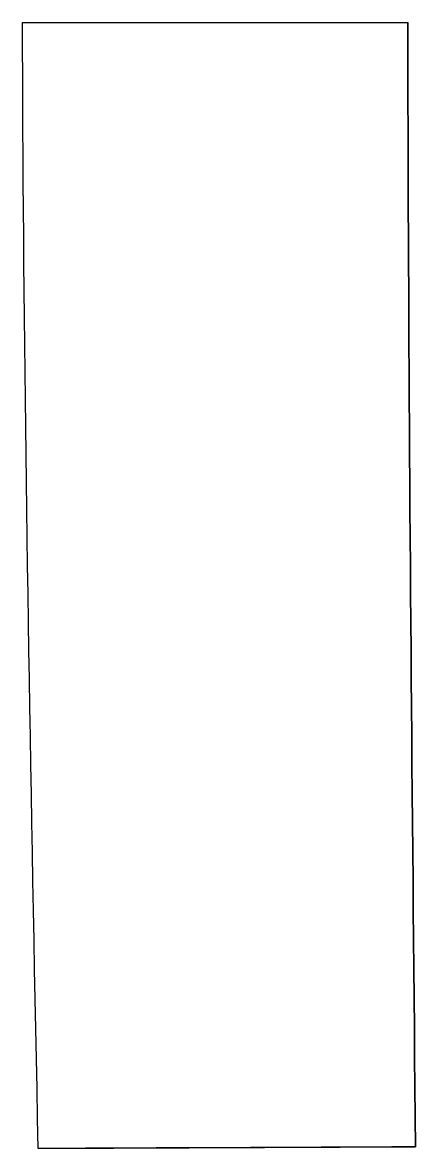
# Model space of a CAD drawing. Header units: metres. Extents: x 0 to 50.3, y -0.6 to 11.6.
# Drawn here: x 6.243 to 7.514, y 1.868 to 5.508 of the extents above; entities that cross this region are included whole.
import ezdxf

# ---------------------------------------------------------------- set-up
doc = ezdxf.new("R2010")
doc.units = ezdxf.units.M
for name, color, linetype in [('CLAMP', 1, 'Continuous'), ('CONTORNO', 7, 'Continuous'), ('KEDER', 5, 'Continuous'), ('LINHA', 8, 'Continuous')]:
    doc.layers.add(name, color=color, linetype=linetype)

msp = doc.modelspace()

# ---------------------------------------------------------------- linework, layer by layer
at = {"layer": 'CLAMP'}
msp.add_lwpolyline([(6.2426, 5.5076), (7.4891, 5.5075)], dxfattribs=at)
at = {"layer": 'CONTORNO'}
msp.add_lwpolyline([(6.2934, 1.8677), (6.2914, 1.9647), (6.2895, 2.0615), (6.2875, 2.158), (6.2856, 2.2543), (6.2838, 2.3503), (6.2819, 2.4461), (6.2801, 2.5415), (6.2782, 2.6367), (6.2765, 2.7315), (6.2747, 2.8261), (6.273, 2.9202), (6.2713, 3.0141), (6.2696, 3.1075), (6.268, 3.2007), (6.2664, 3.2934), (6.2649, 3.3859), (6.2634, 3.4779), (6.2619, 3.5697), (6.2605, 3.6609), (6.2591, 3.752), (6.2578, 3.8425), (6.2565, 3.9328), (6.2553, 4.0226), (6.2541, 4.1123), (6.2529, 4.2014), (6.2518, 4.2904), (6.2508, 4.3788), (6.2498, 4.4672), (6.2489, 4.5551), (6.248, 4.6429), (6.2472, 4.7302), (6.2464, 4.8174), (6.2458, 4.9043), (6.2451, 4.991), (6.2446, 5.0775), (6.244, 5.1638), (6.2436, 5.2499), (6.2432, 5.336), (6.2429, 5.4218), (6.2426, 5.5076), (6.3205, 5.5076), (6.3984, 5.5076), (6.4763, 5.5076), (6.5542, 5.5076), (6.6321, 5.5076), (6.71, 5.5076), (6.788, 5.5076), (6.8659, 5.5076), (6.9438, 5.5076), (7.0217, 5.5076), (7.0996, 5.5075), (7.1775, 5.5075), (7.2554, 5.5075), (7.3333, 5.5075), (7.4112, 5.5075), (7.4891, 5.5075), (7.4893, 5.4217), (7.4894, 5.3358), (7.4896, 5.2498), (7.4899, 5.1637), (7.4901, 5.0773), (7.4904, 4.9909), (7.4907, 4.9041), (7.4911, 4.8173), (7.4915, 4.7301), (7.4919, 4.6428), (7.4923, 4.555), (7.4928, 4.4672), (7.4933, 4.3789), (7.4938, 4.2905), (7.4943, 4.2016), (7.4949, 4.1126), (7.4955, 4.023), (7.4961, 3.9333), (7.4968, 3.843), (7.4974, 3.7527), (7.4981, 3.6617), (7.4988, 3.5707), (7.4995, 3.479), (7.5003, 3.3872), (7.501, 3.2949), (7.5018, 3.2024), (7.5026, 3.1094), (7.5034, 3.0161), (7.5042, 2.9225), (7.505, 2.8286), (7.5059, 2.7343), (7.5067, 2.6397), (7.5076, 2.5448), (7.5085, 2.4496), (7.5094, 2.3541), (7.5103, 2.2584), (7.5112, 2.1624), (7.5121, 2.0661), (7.513, 1.9696), (7.5139, 1.8729), (7.4376, 1.8726), (7.3614, 1.8723), (7.2851, 1.8719), (7.2088, 1.8716), (7.1325, 1.8713), (7.0562, 1.871), (6.9799, 1.8706), (6.9037, 1.8703), (6.8274, 1.87), (6.7511, 1.8697), (6.6748, 1.8693), (6.5985, 1.869), (6.5222, 1.8687), (6.4459, 1.8683), (6.3697, 1.868)], close=True, dxfattribs=at)
at = {"layer": 'KEDER'}
for points in [[(6.2934, 1.8677), (6.2914, 1.9647), (6.2895, 2.0615), (6.2875, 2.158), (6.2856, 2.2543), (6.2838, 2.3503), (6.2819, 2.4461), (6.2801, 2.5415), (6.2782, 2.6367), (6.2765, 2.7315), (6.2747, 2.8261), (6.273, 2.9202), (6.2713, 3.0141), (6.2696, 3.1075), (6.268, 3.2007), (6.2664, 3.2934), (6.2649, 3.3859), (6.2634, 3.4779), (6.2619, 3.5697), (6.2605, 3.6609), (6.2591, 3.752), (6.2578, 3.8425), (6.2565, 3.9328), (6.2553, 4.0226), (6.2541, 4.1123), (6.2529, 4.2014), (6.2518, 4.2904), (6.2508, 4.3788), (6.2498, 4.4672), (6.2489, 4.5551), (6.248, 4.6429), (6.2472, 4.7302), (6.2464, 4.8174), (6.2458, 4.9043), (6.2451, 4.991), (6.2446, 5.0775), (6.244, 5.1638), (6.2436, 5.2499), (6.2432, 5.336), (6.2429, 5.4218), (6.2426, 5.5076)], [(7.5139, 1.8729), (7.513, 1.9696), (7.5121, 2.0661), (7.5112, 2.1624), (7.5103, 2.2584), (7.5094, 2.3541), (7.5085, 2.4496), (7.5076, 2.5448), (7.5067, 2.6397), (7.5059, 2.7343), (7.505, 2.8286), (7.5042, 2.9225), (7.5034, 3.0161), (7.5026, 3.1094), (7.5018, 3.2024), (7.501, 3.2949), (7.5003, 3.3872), (7.4995, 3.479), (7.4988, 3.5707), (7.4981, 3.6617), (7.4974, 3.7527), (7.4968, 3.843), (7.4961, 3.9333), (7.4955, 4.023), (7.4949, 4.1126), (7.4943, 4.2016), (7.4938, 4.2905), (7.4933, 4.3789), (7.4928, 4.4672), (7.4923, 4.555), (7.4919, 4.6428), (7.4915, 4.7301), (7.4911, 4.8173), (7.4907, 4.9041), (7.4904, 4.9909), (7.4901, 5.0773), (7.4899, 5.1637), (7.4896, 5.2498), (7.4894, 5.3358), (7.4893, 5.4217), (7.4891, 5.5075)]]:
    msp.add_lwpolyline(points, dxfattribs=at)
at = {"layer": 'LINHA'}
msp.add_lwpolyline([(6.2934, 1.8677), (7.5139, 1.8729)], dxfattribs=at)

doc.saveas('drawing.dxf')
